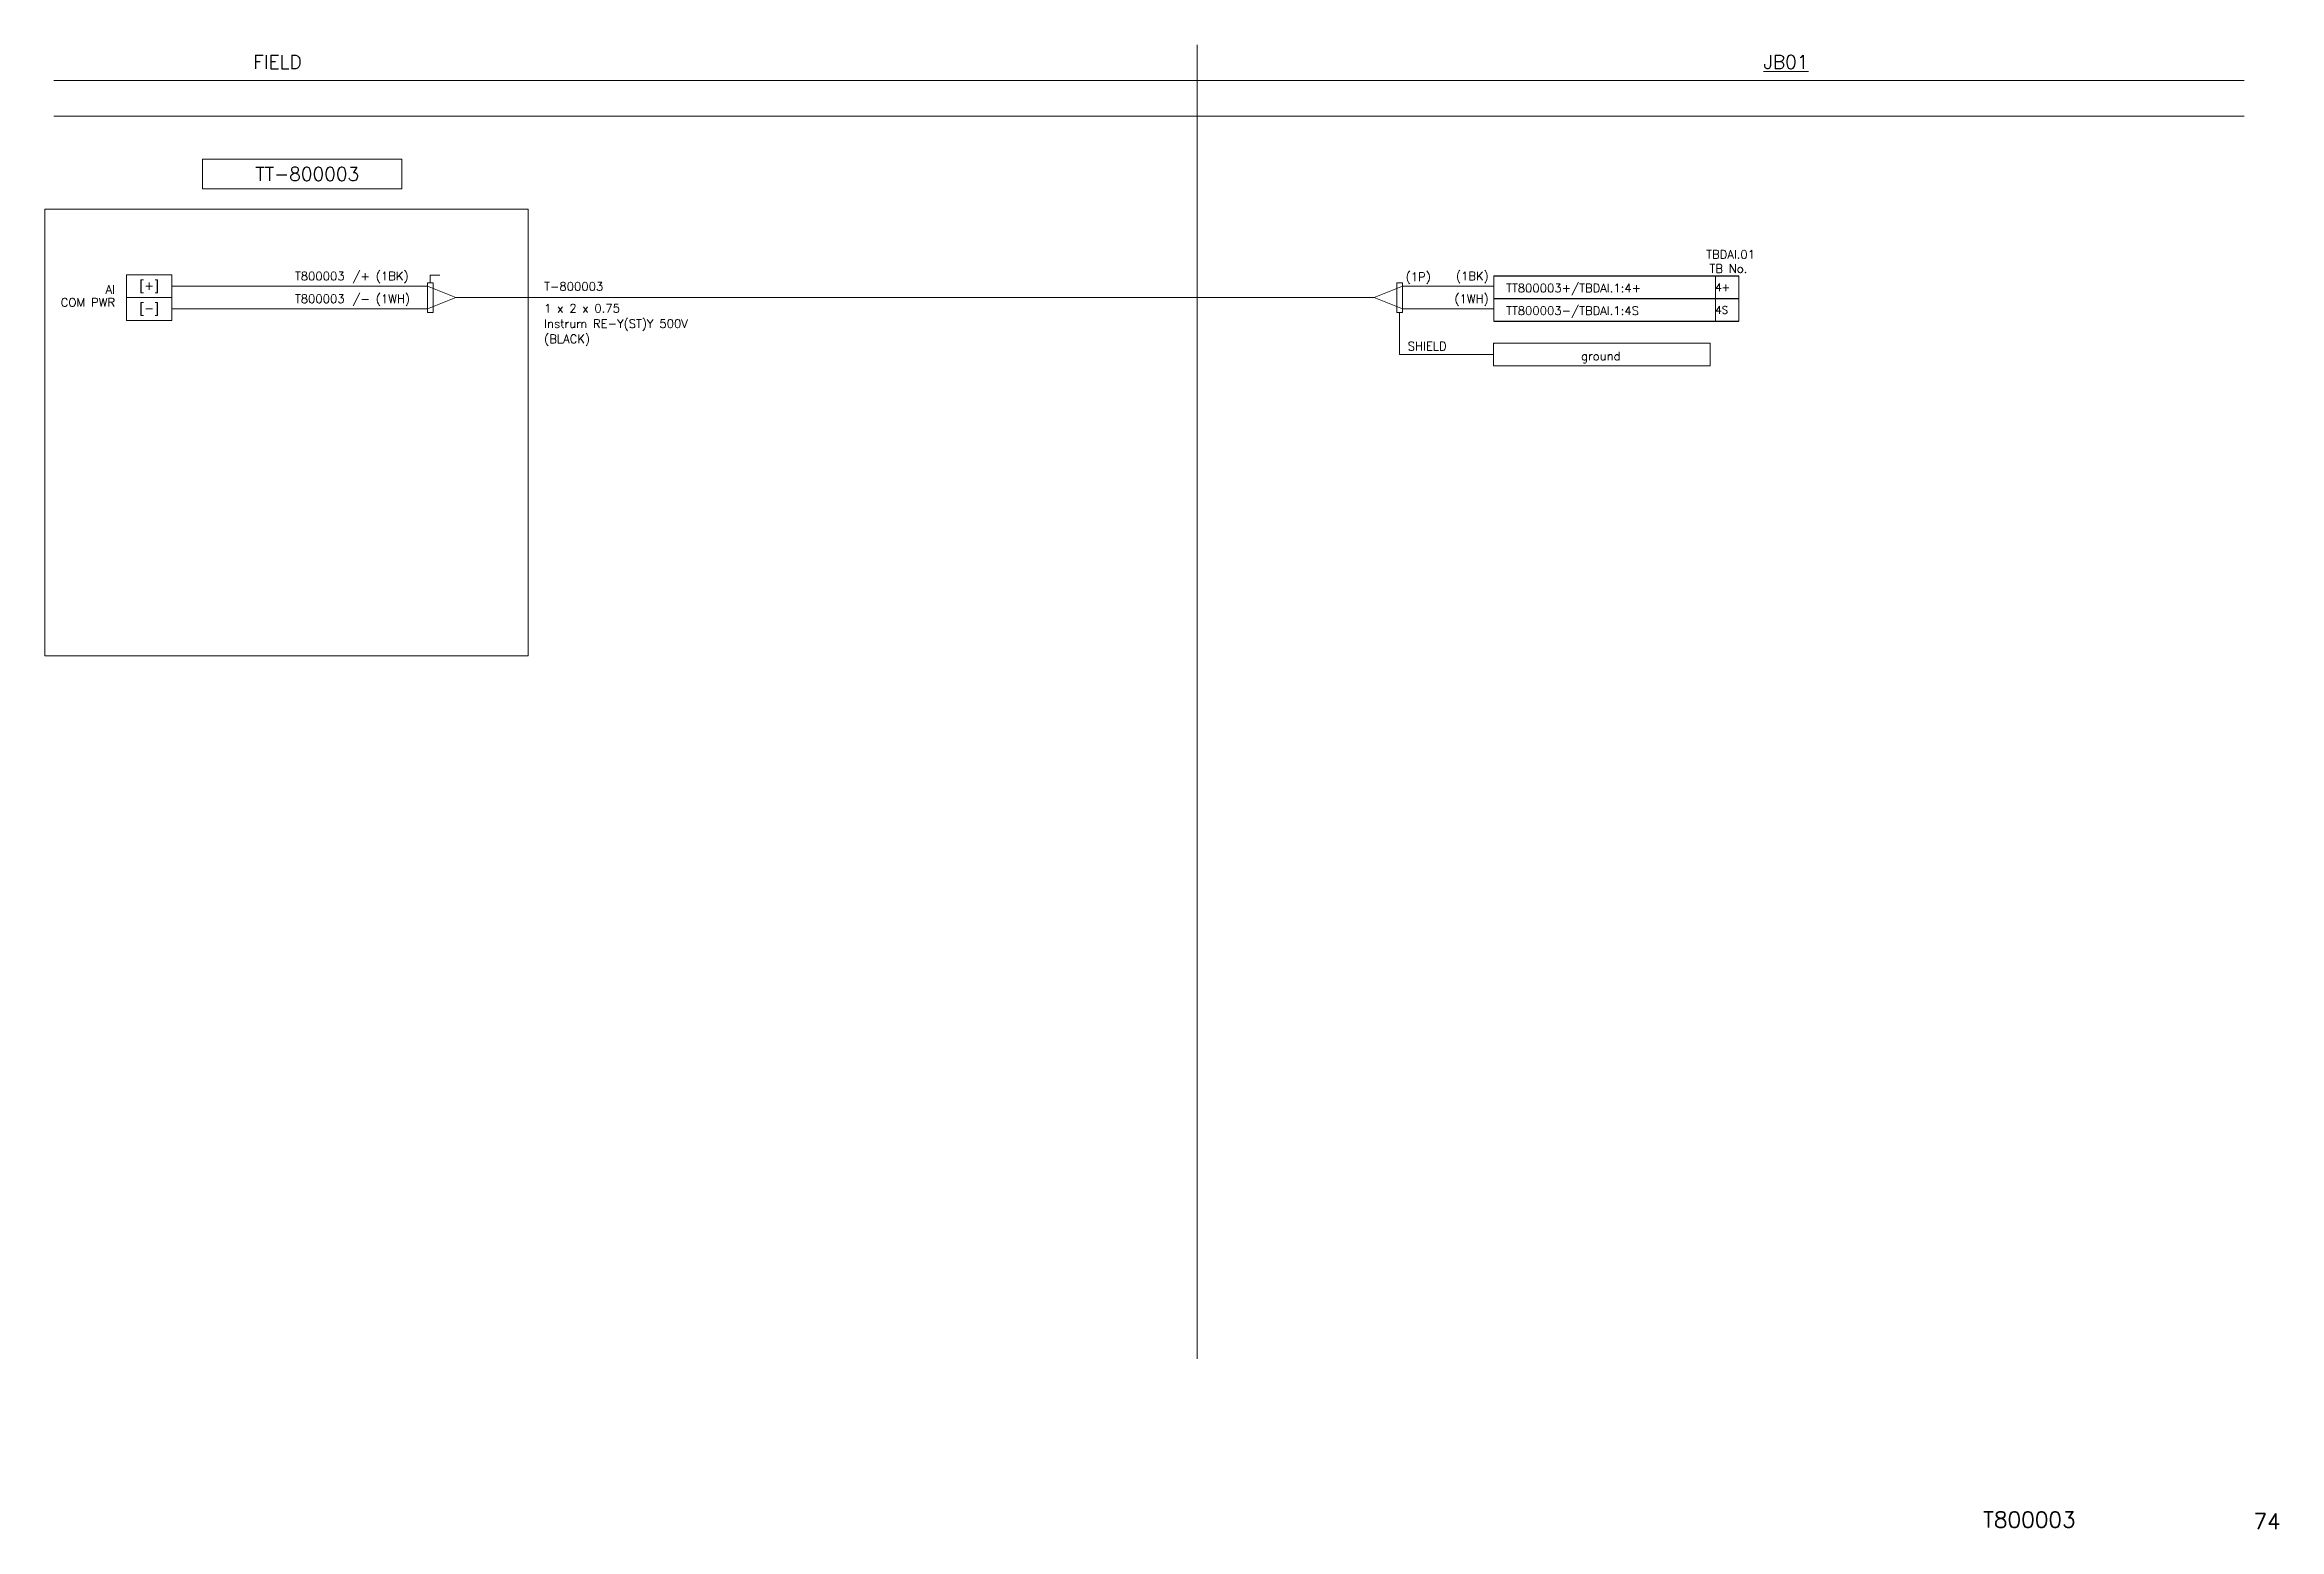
# Model space of a CAD drawing. Header units: millimetres. Extents: x -14942 to 24072, y -50285 to 2207.
# Drawn here: x -9800.6 to -9406.8, y -23258.6 to -22997.1 of the extents above; entities that cross this region are included whole.
import ezdxf
from ezdxf.enums import TextEntityAlignment as Align

# ---------------------------------------------------------------- set-up
doc = ezdxf.new("R2010")
doc.units = ezdxf.units.MM
doc.header["$MEASUREMENT"] = 0
for name, color, linetype in [('BORDER', 3, 'CONTINUOUS'), ('INSTRU', 4, 'CONTINUOUS'), ('INSTRUMENT', 1, 'CONTINUOUS'), ('LINE', 3, 'CONTINUOUS'), ('TEXT', 2, 'CONTINUOUS')]:
    doc.layers.add(name, color=color, linetype=linetype)
doc.styles.add('ROMANS', font='romans')

msp = doc.modelspace()

# ---------------------------------------------------------------- texts
at = {"layer": 'TEXT', "color": 7, "lineweight": 13, "style": 'ROMANS'}
for s, height, p in [('FIELD', 2.4, (-9763.88, -23001.3)), ('%%UJB01', 2.4, (-9497.7, -23001.3)), ('TBDAI.01', 1.5, (-9507.81, -23034.77)), ('TB No.', 1.5, (-9507.22, -23037.27)), ('T800003', 1.5, (-9756.53, -23038.59)), ('/+ (1BK)', 1.5, (-9746.4, -23038.59)), ('T-800003', 1.5, (-9712.62, -23040.41)), ('(1P)', 1.5, (-9560.77, -23038.72)), ('TT800003+/TBDAI.1:4+', 1.5, (-9543.06, -23040.7)), ('4+', 1.35, (-9506.23, -23040.48)), ('T800003', 1.5, (-9756.53, -23042.59)), ('/- (1WH)', 1.5, (-9746.4, -23042.59)), ('1 x 2 x 0.75', 1.5, (-9712.62, -23044.27)), ('TT800003-/TBDAI.1:4S', 1.5, (-9543.06, -23044.69)), ('4S', 1.35, (-9506.23, -23044.47)), ('Instrum RE-Y(ST)Y 500V', 1.5, (-9712.62, -23046.97)), ('(BLACK)', 1.5, (-9712.62, -23049.66)), ('SHIELD', 1.5, (-9560.42, -23050.94)), ('T800003', 2.8, (-9459.01, -23258.35))]:
    msp.add_text(s, height=height, dxfattribs=at).set_placement(p)
msp.add_text('TT-800003', height=2.4, dxfattribs=at).set_placement((-9754.36, -23021.06), align=Align.CENTER)
for s, p in [('AI', (-9788.23, -23040.95)), ('(1BK)', (-9546.12, -23038.59)), ('COM PWR', (-9788.23, -23043.23)), ('(1WH)', (-9546.12, -23042.59))]:
    msp.add_text(s, height=1.5, dxfattribs=at).set_placement(p, align=Align.RIGHT)
for s, height, p in [('[+]', 1.5, (-9782.21, -23039.64)), ('[-]', 1.5, (-9782.21, -23043.64)), ('74', 2.8, (-9408.95, -23257.25))]:
    msp.add_text(s, height=height, dxfattribs=at).set_placement(p, align=Align.MIDDLE)

# ---------------------------------------------------------------- blocks, each defined once
blk = doc.blocks.new('AA')
at = {"layer": 'INSTRU', "color": 7, "lineweight": 13}
for p, q in [((660.4, -1836.06), (674.52, -1836.06)), ((660.4, -1836.06), (660.4, -1840.06)), ((667.71, -1836.06), (698.6, -1836.06)), ((698.6, -1836.06), (698.6, -1840.06)), ((660.41, -1840.06), (698.6, -1840.06))]:
    blk.add_line(p, q, dxfattribs=at)
at = {"layer": 'TEXT', "color": 7, "lineweight": 13, "style": 'ROMANS'}
blk.add_text('ground', height=1.5, dxfattribs=at).set_placement((675.86, -1839.1))
blk = doc.blocks.new('BOX2')
at = {"layer": 'INSTRU', "color": 7, "lineweight": 13}
for p, q in [((-10467.87, -3369.91), (-10467.87, -3377.89)), ((-10428.76, -3369.91), (-10428.76, -3377.89)), ((-10424.64, -3369.91), (-10424.64, -3377.89))]:
    blk.add_line(p, q, dxfattribs=at)
at = {"layer": 'INSTRUMENT', "color": 7}
for p, q in [((-10467.87, -3369.91), (-10424.64, -3369.91)), ((-10467.87, -3373.9), (-10424.64, -3373.9)), ((-10467.87, -3377.89), (-10424.64, -3377.89))]:
    blk.add_line(p, q, dxfattribs=at)

# ---------------------------------------------------------------- linework, layer by layer
at = {"layer": 'BORDER', "color": 7, "lineweight": 13, "ltscale": 2.5}
msp.add_line((-9597.49, -22997.08), (-9597.49, -23228.61), dxfattribs=at)
at = {"layer": 'BORDER', "color": 7, "lineweight": 13}
for p, q in [((-9799.03, -23003.38), (-9413, -23003.38)), ((-9799.03, -23009.68), (-9413, -23009.68))]:
    msp.add_line(p, q, dxfattribs=at)
at = {"layer": 'INSTRU', "color": 7, "lineweight": 13}
for p, q in [((-9786.21, -23037.64), (-9778.21, -23037.64)), ((-9786.21, -23037.64), (-9786.21, -23041.64)), ((-9778.21, -23037.64), (-9778.21, -23041.64)), ((-9786.21, -23041.64), (-9778.21, -23041.64)), ((-9786.21, -23041.64), (-9786.21, -23045.64)), ((-9778.21, -23041.64), (-9778.21, -23045.64)), ((-9786.21, -23045.64), (-9778.21, -23045.64)), ((-9786.21, -23045.64), (-9778.21, -23045.64)), ((-9545.26, -23049.64), (-9545.26, -23049.77))]:
    msp.add_line(p, q, dxfattribs=at)
at = {"layer": 'LINE', "color": 7, "lineweight": 13}
for p, q in [((-9772.81, -23017.24), (-9737.72, -23017.24)), ((-9772.81, -23017.24), (-9772.81, -23022.45)), ((-9737.72, -23017.24), (-9737.72, -23022.45)), ((-9772.81, -23022.45), (-9737.72, -23022.45)), ((-9778.21, -23039.64), (-9733.19, -23039.64)), ((-9733.19, -23039.04), (-9733.19, -23044.24)), ((-9733.19, -23039.04), (-9732.19, -23039.04)), ((-9728.19, -23041.64), (-9733.19, -23039.64)), ((-9732.69, -23037.7), (-9730.98, -23037.7)), ((-9732.19, -23039.04), (-9732.19, -23044.24)), ((-9566.35, -23041.64), (-9561.35, -23039.64)), ((-9561.35, -23039.04), (-9562.35, -23039.04)), ((-9562.35, -23039.04), (-9562.35, -23044.24)), ((-9561.35, -23039.04), (-9561.35, -23044.24)), ((-9545.26, -23039.64), (-9561.35, -23039.64)), ((-9778.21, -23043.64), (-9733.19, -23043.64)), ((-9733.19, -23043.64), (-9728.19, -23041.64)), ((-9728.19, -23041.64), (-9566.35, -23041.64)), ((-9566.35, -23041.64), (-9561.35, -23043.64)), ((-9545.26, -23043.64), (-9561.35, -23043.64)), ((-9733.19, -23044.24), (-9732.19, -23044.24)), ((-9561.35, -23044.24), (-9562.35, -23044.24)), ((-9561.85, -23044.24), (-9561.85, -23051.64)), ((-9545.31, -23051.64), (-9561.85, -23051.64))]:
    msp.add_line(p, q, dxfattribs=at)
at = {"layer": 'LINE', "color": 7, "lineweight": 13, "ltscale": 8}
for p, q in [((-9800.64, -23104.75), (-9800.64, -23026.03)), ((-9715.41, -23026.03), (-9800.64, -23026.03)), ((-9715.41, -23104.75), (-9715.41, -23026.03)), ((-9715.41, -23104.75), (-9800.64, -23104.75))]:
    msp.add_line(p, q, dxfattribs=at)
at = {"layer": 'TEXT', "color": 7, "lineweight": 13}
msp.add_line((-9732.69, -23039.04), (-9732.69, -23037.7), dxfattribs=at)

# ---------------------------------------------------------------- block references
at = {"layer": 'INSTRUMENT', "color": 7}
msp.add_blockref('BOX2', (922.61, -19667.89), dxfattribs=at)
at = {"layer": 'INSTRUMENT', "color": 1}
msp.add_blockref('AA', (-10205.71, -21213.58), dxfattribs=at)

msp.set_redraw_order([(e.dxf.handle, doc.entitydb.next_handle()) for e in msp.query("TEXT MTEXT ATTDEF DIMENSION ARC_DIMENSION")])  # texts and dimensions are drawn at this point

doc.saveas('drawing.dxf')
